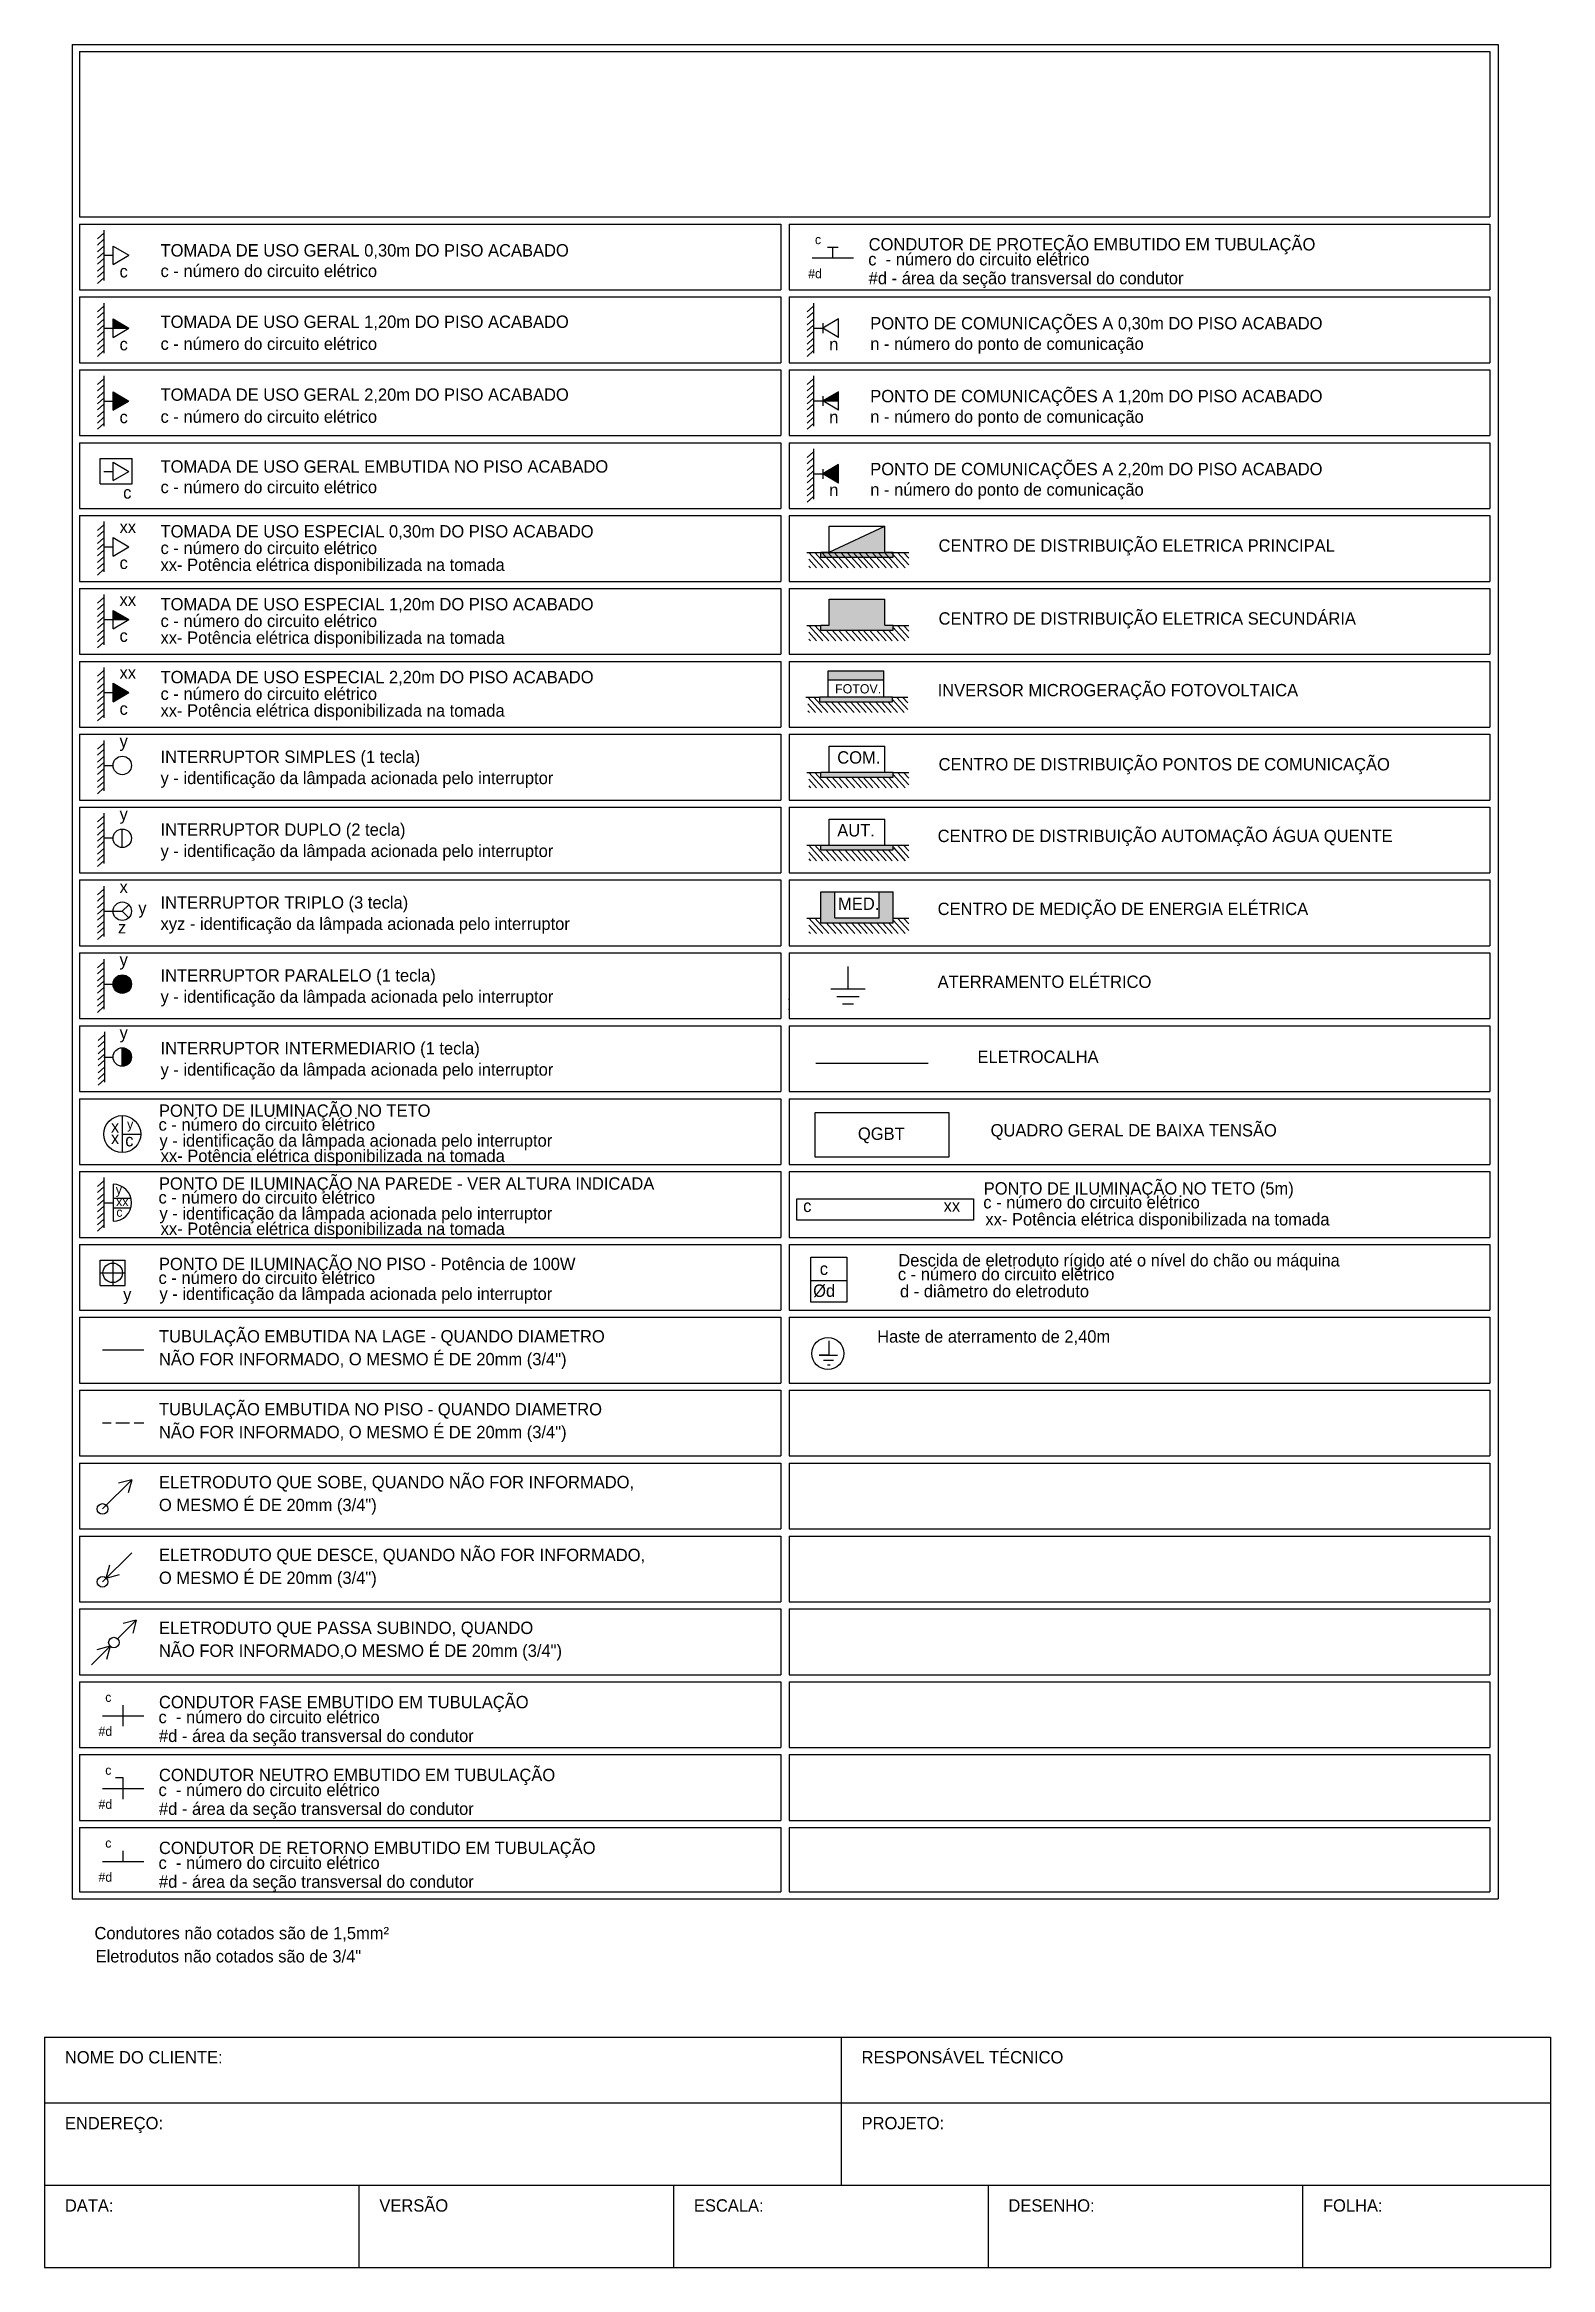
# Model space of a CAD drawing. Extents: x -4780 to 4154, y -1673 to 3208.
# Drawn here: x 588.71 to 609.7, y -465.96 to -435 of the extents above; entities that cross this region are included whole.
import ezdxf

# ---------------------------------------------------------------- set-up
doc = ezdxf.new("R2010")
doc.units = 0
doc.header["$MEASUREMENT"] = 0
for name, color, linetype in [('eletrico', 3, 'Continuous'), ('ELETROCALHAS', 3, 'TRACKS'), ('ELÉTRICO', 3, 'Continuous')]:
    doc.layers.add(name, color=color, linetype=linetype)
doc.styles.add('REGUA80', font='GOTHIC.TTF')
doc.linetypes.add('TRACKS', pattern='A,0.15,[130,ltypeshp.shx,S=0.25,R=0,X=0,Y=0],0.15', length=0.3)

msp = doc.modelspace()

# ---------------------------------------------------------------- texts
at = {"layer": 'eletrico', "style": 'REGUA80'}
for s, height, p in [('c', 0.129, (599.45, -437.782)), ('CONDUTOR DE PROTEÇÃO EMBUTIDO EM TUBULAÇÃO', 0.17202, (600.199, -437.87)), ('TOMADA DE USO GERAL 0,30m DO PISO ACABADO', 0.17202, (590.332, -437.954)), ('c - número do circuito elétrico', 0.17202, (590.332, -438.24)), ('c  - número do circuito elétrico', 0.17202, (600.193, -438.078)), ('c', 0.172, (589.761, -438.246)), ('#d', 0.129, (599.356, -438.256)), ('#d - área da seção transversal do condutor', 0.17202, (600.199, -438.341)), ('TOMADA DE USO GERAL 1,20m DO PISO ACABADO', 0.17202, (590.332, -438.948)), ('PONTO DE COMUNICAÇÕES A 0,30m DO PISO ACABADO', 0.17202, (600.221, -438.969)), ('c', 0.172, (589.761, -439.261)), ('c - número do circuito elétrico', 0.17202, (590.332, -439.255)), ('n', 0.172, (599.649, -439.261)), ('n - número do ponto de comunicação', 0.17202, (600.221, -439.255)), ('TOMADA DE USO GERAL 2,20m DO PISO ACABADO', 0.17202, (590.332, -439.963)), ('PONTO DE COMUNICAÇÕES A 1,20m DO PISO ACABADO', 0.17202, (600.221, -439.984)), ('c', 0.172, (589.761, -440.276)), ('c - número do circuito elétrico', 0.17202, (590.332, -440.27)), ('n', 0.172, (599.649, -440.276)), ('n - número do ponto de comunicação', 0.17202, (600.221, -440.27)), ('TOMADA DE USO GERAL EMBUTIDA NO PISO ACABADO', 0.17202, (590.332, -440.964)), ('PONTO DE COMUNICAÇÕES A 2,20m DO PISO ACABADO', 0.17202, (600.221, -441)), ('c - número do circuito elétrico', 0.17202, (590.332, -441.25)), ('n', 0.172, (599.649, -441.291)), ('n - número do ponto de comunicação', 0.17202, (600.221, -441.285)), ('c', 0.172, (589.811, -441.326)), ('xx', 0.172, (589.761, -441.805)), ('TOMADA DE USO ESPECIAL 0,30m DO PISO ACABADO', 0.17202, (590.332, -441.867)), ('c - número do circuito elétrico', 0.17202, (590.332, -442.098)), ('CENTRO DE DISTRIBUIÇÃO ELETRICA PRINCIPAL', 0.17202, (601.173, -442.065)), ('c', 0.172, (589.761, -442.306)), ('xx- Potência elétrica disponibilizada na tomada', 0.17202, (590.332, -442.333)), ('xx', 0.172, (589.761, -442.82)), ('TOMADA DE USO ESPECIAL 1,20m DO PISO ACABADO', 0.17202, (590.332, -442.882)), ('c - número do circuito elétrico', 0.17202, (590.332, -443.114)), ('CENTRO DE DISTRIBUIÇÃO ELETRICA SECUNDÁRIA', 0.17202, (601.173, -443.081)), ('c', 0.172, (589.761, -443.321)), ('xx- Potência elétrica disponibilizada na tomada', 0.17202, (590.332, -443.348)), ('xx', 0.172, (589.761, -443.835)), ('TOMADA DE USO ESPECIAL 2,20m DO PISO ACABADO', 0.17202, (590.332, -443.897)), ('c - número do circuito elétrico', 0.17202, (590.332, -444.129)), ('INVERSOR MICROGERAÇÃO FOTOVOLTAICA', 0.17202, (601.16, -444.079)), ('c', 0.172, (589.761, -444.337)), ('xx- Potência elétrica disponibilizada na tomada', 0.17202, (590.332, -444.363)), ('y', 0.172, (589.761, -444.788)), ('INTERRUPTOR SIMPLES (1 tecla)', 0.17202, (590.332, -445.006)), ('CENTRO DE DISTRIBUIÇÃO PONTOS DE COMUNICAÇÃO', 0.17202, (601.173, -445.111)), ('y - identificação da lâmpada acionada pelo interruptor', 0.17202, (590.332, -445.302)), ('y', 0.172, (589.761, -445.803)), ('INTERRUPTOR DUPLO (2 tecla)', 0.17202, (590.332, -446.021)), ('CENTRO DE DISTRIBUIÇÃO AUTOMAÇÃO ÁGUA QUENTE', 0.17202, (601.16, -446.109)), ('y - identificação da lâmpada acionada pelo interruptor', 0.17202, (590.332, -446.317)), ('x', 0.172, (589.761, -446.818)), ('y', 0.172, (590.022, -447.111)), ('INTERRUPTOR TRIPLO (3 tecla)', 0.17202, (590.332, -447.036)), ('CENTRO DE MEDIÇÃO DE ENERGIA ELÉTRICA', 0.17202, (601.16, -447.125)), ('z', 0.172, (589.738, -447.382)), ('xyz - identificação da lâmpada acionada pelo interruptor', 0.17202, (590.332, -447.332)), ('y', 0.172, (589.761, -447.833)), ('INTERRUPTOR PARALELO (1 tecla)', 0.17202, (590.332, -448.051)), ('ATERRAMENTO ELÉTRICO', 0.17202, (601.16, -448.14)), ('y - identificação da lâmpada acionada pelo interruptor', 0.17202, (590.332, -448.347)), ('y', 0.172, (589.761, -448.848)), ('INTERRUPTOR INTERMEDIARIO (1 tecla)', 0.17202, (590.332, -449.066)), ('y - identificação da lâmpada acionada pelo interruptor', 0.17202, (590.332, -449.362)), ('ELETROCALHA', 0.17202, (601.715, -449.184)), ('PONTO DE ILUMINAÇÃO NO TETO', 0.17202, (590.31, -449.935)), ('x', 0.172, (589.641, -450.156)), ('y', 0.129, (589.866, -450.103)), ('c - número do circuito elétrico', 0.17202, (590.304, -450.128)), ('QGBT', 0.172, (600.049, -450.256)), ('QUADRO GERAL DE BAIXA TENSÃO', 0.17202, (601.898, -450.209)), ('x', 0.172, (589.641, -450.316)), ('c', 0.172, (589.84, -450.347)), ('y - identificação da lâmpada acionada pelo interruptor', 0.17202, (590.317, -450.351)), ('xx- Potência elétrica disponibilizada na tomada', 0.17202, (590.334, -450.564)), ('PONTO DE ILUMINAÇÃO NA PAREDE - VER ALTURA INDICADA', 0.17202, (590.31, -450.95)), ('y', 0.129, (589.708, -451.012)), ('xx', 0.129, (589.713, -451.178)), ('c - número do circuito elétrico', 0.17202, (590.304, -451.143)), ('c - número do circuito elétrico', 0.17202, (601.796, -451.211)), ('PONTO DE ILUMINAÇÃO NO TETO (5m)', 0.17202, (601.802, -451.018)), ('c', 0.129, (589.716, -451.327)), ('y - identificação da lâmpada acionada pelo interruptor', 0.17202, (590.317, -451.366)), ('xx- Potência elétrica disponibilizada na tomada', 0.17202, (590.334, -451.579)), ('c', 0.172, (599.286, -451.261)), ('xx', 0.172, (601.243, -451.258)), ('xx- Potência elétrica disponibilizada na tomada', 0.17202, (601.825, -451.448)), ('PONTO DE ILUMINAÇÃO NO PISO - Potência de 100W', 0.17202, (590.31, -452.07)), ('c', 0.172, (599.518, -452.137)), ('Descida de eletroduto rígido até o nível do chão ou máquina', 0.17202, (600.612, -452.019)), ('c - número do circuito elétrico', 0.17202, (590.304, -452.263)), ('y - identificação da lâmpada acionada pelo interruptor', 0.17202, (590.317, -452.485)), ('Ød', 0.172, (599.425, -452.443)), ('c - número do circuito elétrico', 0.17202, (600.606, -452.212)), ('d - diâmetro do eletroduto', 0.17202, (600.635, -452.449)), ('y', 0.172, (589.811, -452.492)), ('TUBULAÇÃO EMBUTIDA NA LAGE - QUANDO DIAMETRO', 0.17202, (590.31, -453.078)), ('Haste de aterramento de 2,40m', 0.17202, (600.317, -453.08)), ('NÃO FOR INFORMADO, O MESMO É DE 20mm (3/4")', 0.17202, (590.31, -453.396)), ('TUBULAÇÃO EMBUTIDA NO PISO - QUANDO DIAMETRO', 0.17202, (590.31, -454.093)), ('NÃO FOR INFORMADO, O MESMO É DE 20mm (3/4")', 0.17202, (590.31, -454.411)), ('ELETRODUTO QUE SOBE, QUANDO NÃO FOR INFORMADO,', 0.17202, (590.31, -455.108)), ('O MESMO É DE 20mm (3/4")', 0.17202, (590.31, -455.426)), ('ELETRODUTO QUE DESCE, QUANDO NÃO FOR INFORMADO,', 0.17202, (590.31, -456.123)), ('O MESMO É DE 20mm (3/4")', 0.17202, (590.31, -456.441)), ('ELETRODUTO QUE PASSA SUBINDO, QUANDO', 0.17202, (590.31, -457.138)), ('NÃO FOR INFORMADO,O MESMO É DE 20mm (3/4")', 0.17202, (590.31, -457.456)), ('c', 0.129, (589.561, -458.083)), ('c  - número do circuito elétrico', 0.17202, (590.304, -458.38)), ('CONDUTOR FASE EMBUTIDO EM TUBULAÇÃO', 0.17202, (590.31, -458.172)), ('#d', 0.129, (589.467, -458.557)), ('#d - área da seção transversal do condutor', 0.17202, (590.31, -458.642)), ('c', 0.129, (589.561, -459.098)), ('CONDUTOR NEUTRO EMBUTIDO EM TUBULAÇÃO', 0.17202, (590.31, -459.187)), ('#d', 0.129, (589.467, -459.573)), ('c  - número do circuito elétrico', 0.17202, (590.304, -459.395)), ('#d - área da seção transversal do condutor', 0.17202, (590.31, -459.657)), ('c', 0.129, (589.561, -460.113)), ('CONDUTOR DE RETORNO EMBUTIDO EM TUBULAÇÃO', 0.17202, (590.31, -460.202)), ('c  - número do circuito elétrico', 0.17202, (590.304, -460.41)), ('#d', 0.129, (589.467, -460.588)), ('#d - área da seção transversal do condutor', 0.17202, (590.31, -460.672)), ('Condutores não cotados são de 1,5mm²', 0.17202, (589.411, -461.39)), ('Eletrodutos não cotados são de 3/4"', 0.17202, (589.427, -461.712))]:
    msp.add_text(s, height=height, dxfattribs=at).set_placement(p)

# ---------------------------------------------------------------- blocks, each defined once
blk = doc.blocks.new('folha Legenda')
at = {"layer": 'eletrico'}
for p, q in [((2333.451, 933.488), (2333.451, 910.966)), ((2333.451, 933.488), (2350.776, 933.488)), ((2333.538, 933.401), (2350.676, 933.401)), ((2333.538, 933.401), (2333.538, 931.393)), ((2350.676, 933.401), (2350.676, 931.393)), ((2350.776, 933.488), (2350.776, 910.966)), ((2333.538, 931.393), (2350.676, 931.393)), ((2333.538, 931.307), (2333.538, 930.508)), ((2333.538, 931.307), (2342.061, 931.307)), ((2342.061, 931.307), (2342.061, 930.508)), ((2342.161, 931.307), (2350.676, 931.307)), ((2342.161, 931.307), (2342.161, 930.508)), ((2350.676, 931.307), (2350.676, 930.508)), ((2333.538, 930.508), (2342.061, 930.508)), ((2333.538, 930.422), (2342.061, 930.422)), ((2333.538, 930.422), (2333.538, 929.623)), ((2342.061, 930.422), (2342.061, 929.623)), ((2342.161, 930.508), (2350.676, 930.508)), ((2342.161, 930.422), (2350.676, 930.422)), ((2342.161, 930.422), (2342.161, 929.623)), ((2350.676, 930.422), (2350.676, 929.623)), ((2333.538, 929.623), (2342.061, 929.623)), ((2333.538, 929.537), (2342.061, 929.537)), ((2333.538, 929.537), (2333.538, 928.738)), ((2342.061, 929.537), (2342.061, 928.738)), ((2342.161, 929.623), (2350.676, 929.623)), ((2342.161, 929.537), (2350.676, 929.537)), ((2342.161, 929.537), (2342.161, 928.738)), ((2350.676, 929.537), (2350.676, 928.738)), ((2333.538, 928.738), (2342.061, 928.738)), ((2342.161, 928.738), (2350.676, 928.738)), ((2333.538, 928.651), (2342.061, 928.651)), ((2333.538, 928.651), (2333.538, 927.853)), ((2342.061, 928.651), (2342.061, 927.853)), ((2342.161, 928.651), (2350.676, 928.651)), ((2342.161, 928.651), (2342.161, 927.853)), ((2350.676, 928.651), (2350.676, 927.853)), ((2333.538, 927.853), (2342.061, 927.853)), ((2333.538, 927.766), (2342.061, 927.766)), ((2333.538, 927.766), (2333.538, 926.967)), ((2342.061, 927.766), (2342.061, 926.967)), ((2342.161, 927.853), (2350.676, 927.853)), ((2342.161, 927.766), (2350.676, 927.766)), ((2342.161, 927.766), (2342.161, 926.967)), ((2350.676, 927.766), (2350.676, 926.967)), ((2333.538, 926.967), (2342.061, 926.967)), ((2333.538, 926.881), (2342.061, 926.881)), ((2333.538, 926.881), (2333.538, 926.082)), ((2342.061, 926.881), (2342.061, 926.082)), ((2342.161, 926.967), (2350.676, 926.967)), ((2342.161, 926.881), (2350.676, 926.881)), ((2342.161, 926.881), (2342.161, 926.082)), ((2350.676, 926.881), (2350.676, 926.082)), ((2333.538, 926.082), (2342.061, 926.082)), ((2342.161, 926.082), (2350.676, 926.082)), ((2333.538, 925.996), (2342.061, 925.996)), ((2333.538, 925.996), (2333.538, 925.197)), ((2342.061, 925.996), (2342.061, 925.197)), ((2342.161, 925.996), (2350.676, 925.996)), ((2342.161, 925.996), (2342.161, 925.197)), ((2350.676, 925.996), (2350.676, 925.197)), ((2333.538, 925.197), (2342.061, 925.197)), ((2333.538, 925.111), (2342.061, 925.111)), ((2333.538, 925.111), (2333.538, 924.312)), ((2342.061, 925.111), (2342.061, 924.312)), ((2342.161, 925.197), (2350.676, 925.197)), ((2342.161, 925.111), (2350.676, 925.111)), ((2342.161, 925.111), (2342.161, 924.312)), ((2350.676, 925.111), (2350.676, 924.312)), ((2333.538, 924.312), (2342.061, 924.312)), ((2333.538, 924.226), (2342.061, 924.226)), ((2333.538, 924.226), (2333.538, 923.427)), ((2342.061, 924.226), (2342.061, 923.427)), ((2342.161, 924.312), (2350.676, 924.312)), ((2342.161, 924.226), (2350.676, 924.226)), ((2342.161, 924.226), (2342.161, 923.427)), ((2350.676, 924.226), (2350.676, 923.427)), ((2333.538, 923.427), (2342.061, 923.427)), ((2333.538, 923.341), (2342.061, 923.341)), ((2333.538, 923.341), (2333.538, 922.542)), ((2342.061, 923.341), (2342.061, 922.542)), ((2342.161, 923.427), (2350.676, 923.427)), ((2342.161, 923.341), (2350.676, 923.341)), ((2342.161, 923.341), (2342.161, 922.542)), ((2350.676, 923.341), (2350.676, 922.542)), ((2333.538, 922.542), (2342.061, 922.542)), ((2342.161, 922.542), (2350.676, 922.542)), ((2333.538, 922.455), (2342.061, 922.455)), ((2333.538, 922.455), (2333.538, 921.657)), ((2342.061, 922.455), (2342.061, 921.657)), ((2342.161, 922.455), (2350.676, 922.455)), ((2342.161, 922.455), (2342.161, 921.657)), ((2350.676, 922.455), (2350.676, 921.657)), ((2333.538, 921.657), (2342.061, 921.657)), ((2333.538, 921.57), (2342.061, 921.57)), ((2333.538, 921.57), (2333.538, 920.771)), ((2342.061, 921.57), (2342.061, 920.771)), ((2342.161, 921.657), (2350.676, 921.657)), ((2342.161, 921.57), (2350.676, 921.57)), ((2342.161, 921.57), (2342.161, 920.771)), ((2350.676, 921.57), (2350.676, 920.771)), ((2333.538, 920.771), (2342.061, 920.771)), ((2333.538, 920.685), (2342.061, 920.685)), ((2333.538, 920.685), (2333.538, 919.886)), ((2342.061, 920.685), (2342.061, 919.886)), ((2342.161, 920.771), (2350.676, 920.771)), ((2342.161, 920.685), (2350.676, 920.685)), ((2342.161, 920.685), (2342.161, 919.886)), ((2350.676, 920.685), (2350.676, 919.886)), ((2333.538, 919.886), (2342.061, 919.886)), ((2333.538, 919.8), (2342.061, 919.8)), ((2333.538, 919.8), (2333.538, 919.001)), ((2342.061, 919.8), (2342.061, 919.001)), ((2342.161, 919.886), (2350.676, 919.886)), ((2342.161, 919.8), (2350.676, 919.8)), ((2342.161, 919.8), (2342.161, 919.001)), ((2350.676, 919.8), (2350.676, 919.001)), ((2333.538, 919.001), (2342.061, 919.001)), ((2342.161, 919.001), (2350.676, 919.001)), ((2333.538, 918.915), (2342.061, 918.915)), ((2333.538, 918.915), (2333.538, 918.116)), ((2342.061, 918.915), (2342.061, 918.116)), ((2342.161, 918.915), (2350.676, 918.915)), ((2342.161, 918.915), (2342.161, 918.116)), ((2350.676, 918.915), (2350.676, 918.116)), ((2333.538, 918.116), (2342.061, 918.116)), ((2333.538, 918.03), (2342.061, 918.03)), ((2333.538, 918.03), (2333.538, 917.231)), ((2342.061, 918.03), (2342.061, 917.231)), ((2342.161, 918.116), (2350.676, 918.116)), ((2342.161, 918.03), (2350.676, 918.03)), ((2342.161, 918.03), (2342.161, 917.231)), ((2350.676, 918.03), (2350.676, 917.231)), ((2333.538, 917.231), (2342.061, 917.231)), ((2333.538, 917.144), (2342.061, 917.144)), ((2333.538, 917.144), (2333.538, 916.346)), ((2342.061, 917.144), (2342.061, 916.346)), ((2342.161, 917.231), (2350.676, 917.231)), ((2342.161, 917.144), (2350.676, 917.144)), ((2342.161, 917.144), (2342.161, 916.346)), ((2350.676, 917.144), (2350.676, 916.346)), ((2333.538, 916.346), (2342.061, 916.346)), ((2342.161, 916.346), (2350.676, 916.346)), ((2333.538, 916.259), (2342.061, 916.259)), ((2333.538, 916.259), (2333.538, 915.461)), ((2342.061, 916.259), (2342.061, 915.461)), ((2342.161, 916.259), (2350.676, 916.259)), ((2342.161, 916.259), (2342.161, 915.461)), ((2350.676, 916.259), (2350.676, 915.461)), ((2333.538, 915.461), (2342.061, 915.461)), ((2333.538, 915.374), (2342.061, 915.374)), ((2333.538, 915.374), (2333.538, 914.575)), ((2342.061, 915.374), (2342.061, 914.575)), ((2342.161, 915.461), (2350.676, 915.461)), ((2342.161, 915.374), (2350.676, 915.374)), ((2342.161, 915.374), (2342.161, 914.575)), ((2350.676, 915.374), (2350.676, 914.575)), ((2333.538, 914.575), (2342.061, 914.575)), ((2333.538, 914.489), (2342.061, 914.489)), ((2333.538, 914.489), (2333.538, 913.69)), ((2342.061, 914.489), (2342.061, 913.69)), ((2342.161, 914.575), (2350.676, 914.575)), ((2342.161, 914.489), (2350.676, 914.489)), ((2342.161, 914.489), (2342.161, 913.69)), ((2350.676, 914.489), (2350.676, 913.69)), ((2333.538, 913.69), (2342.061, 913.69)), ((2333.538, 913.604), (2342.061, 913.604)), ((2333.538, 913.604), (2333.538, 912.805)), ((2342.061, 913.604), (2342.061, 912.805)), ((2342.161, 913.69), (2350.676, 913.69)), ((2342.161, 913.604), (2350.676, 913.604)), ((2342.161, 913.604), (2342.161, 912.805)), ((2350.676, 913.604), (2350.676, 912.805)), ((2333.538, 912.805), (2342.061, 912.805)), ((2342.161, 912.805), (2350.676, 912.805)), ((2333.538, 912.719), (2342.061, 912.719)), ((2333.538, 912.719), (2333.538, 911.92)), ((2342.061, 912.719), (2342.061, 911.92)), ((2342.161, 912.719), (2350.676, 912.719)), ((2342.161, 912.719), (2342.161, 911.92)), ((2350.676, 912.719), (2350.676, 911.92)), ((2333.538, 911.92), (2342.061, 911.92)), ((2333.538, 911.834), (2342.061, 911.834)), ((2333.538, 911.834), (2333.538, 911.052)), ((2342.061, 911.834), (2342.061, 911.052)), ((2342.161, 911.92), (2350.676, 911.92)), ((2342.161, 911.834), (2342.161, 911.052)), ((2342.161, 911.834), (2350.676, 911.834)), ((2342.161, 911.834), (2342.161, 911.052)), ((2350.676, 911.834), (2350.676, 911.052)), ((2333.451, 910.966), (2350.776, 910.966)), ((2333.538, 911.052), (2342.061, 911.052)), ((2342.161, 911.052), (2350.676, 911.052))]:
    blk.add_line(p, q, dxfattribs=at)
blk = doc.blocks.new('parede')
at = {"layer": 'eletrico'}
for p, q in [((2333.834, 931.196), (2333.758, 931.127)), ((2333.834, 931.233), (2333.834, 930.622)), ((2333.834, 931.122), (2333.758, 931.052)), ((2333.834, 931.038), (2333.758, 930.968)), ((2333.834, 930.963), (2333.758, 930.894)), ((2333.834, 930.888), (2333.758, 930.819)), ((2333.834, 930.804), (2333.758, 930.735)), ((2333.834, 930.73), (2333.758, 930.66)), ((2333.834, 930.655), (2333.758, 930.585))]:
    blk.add_line(p, q, dxfattribs=at)
blk = doc.blocks.new('tomada 0.3m')
at = {"layer": 'eletrico'}
for p, q in [((2333.834, 930.928), (2333.947, 930.928)), ((2333.947, 930.815), (2333.947, 931.04)), ((2333.947, 931.04), (2334.141, 930.928)), ((2333.947, 930.815), (2334.141, 930.928))]:
    blk.add_line(p, q, dxfattribs=at)
blk = doc.blocks.new('tomada 1.2m')
at = {"layer": 'eletrico'}
h = blk.add_hatch(color=256, dxfattribs=at)
h.dxf.hatch_style = 1
h.paths.add_polyline_path([(2334.141, 930.043), (2333.947, 930.155), (2333.947, 930.043)])
for p, q in [((2333.947, 929.93), (2333.947, 930.155)), ((2333.947, 930.155), (2334.141, 930.043)), ((2333.834, 930.043), (2334.141, 930.043)), ((2333.947, 929.93), (2334.141, 930.043))]:
    blk.add_line(p, q, dxfattribs=at)
blk = doc.blocks.new('tomada 2.2m')
at = {"layer": 'eletrico'}
h = blk.add_hatch(color=256, dxfattribs=at)
h.dxf.hatch_style = 1
h.paths.add_polyline_path([(2333.947, 929.27), (2333.947, 929.045), (2334.141, 929.157)])
for p, q in [((2333.947, 929.045), (2333.947, 929.27)), ((2333.947, 929.27), (2334.141, 929.157)), ((2333.834, 929.157), (2333.947, 929.157)), ((2333.947, 929.045), (2334.141, 929.157))]:
    blk.add_line(p, q, dxfattribs=at)
blk = doc.blocks.new('interruptor simples')
at = {"layer": 'eletrico'}
blk.add_line((2333.834, 925.617), (2333.947, 925.617), dxfattribs=at)
blk.add_circle((2334.059, 925.617), 0.112, dxfattribs=at)
blk = doc.blocks.new('interruptor paralelo')
at = {"layer": 'eletrico'}
h = blk.add_hatch(color=256, dxfattribs=at)
h.dxf.hatch_style = 1
h.paths.add_polyline_path([(2334.171, 922.961, 1), (2333.947, 922.961, 1)])
blk.add_line((2333.834, 922.961), (2333.947, 922.961), dxfattribs=at)
blk.add_circle((2334.059, 922.961), 0.112, dxfattribs=at)
blk = doc.blocks.new('interruptor intermediario')
at = {"layer": 'eletrico'}
h = blk.add_hatch(color=256, dxfattribs=at)
h.dxf.hatch_style = 1
h.paths.add_polyline_path([(2334.059, 922.189), (2334.059, 921.964, 0.414214), (2334.171, 922.076, 0.414214)])
for p, q in [((2333.834, 922.076), (2333.947, 922.076)), ((2334.059, 921.964), (2334.059, 922.189))]:
    blk.add_line(p, q, dxfattribs=at)
blk.add_circle((2334.059, 922.076), 0.112, dxfattribs=at)
blk = doc.blocks.new('Selo')
at = {"layer": 'eletrico'}
for p, q in [((2333.389, 909.29), (2351.689, 909.29)), ((2333.389, 909.29), (2333.389, 906.49)), ((2343.069, 909.29), (2343.069, 907.49)), ((2351.689, 909.29), (2351.689, 906.49)), ((2333.389, 908.49), (2351.689, 908.49)), ((2333.389, 907.49), (2351.689, 907.49)), ((2337.21, 907.49), (2337.21, 906.49)), ((2341.032, 907.49), (2341.032, 906.49)), ((2344.854, 907.49), (2344.854, 906.49)), ((2348.675, 907.49), (2348.675, 906.49)), ((2333.389, 906.49), (2351.689, 906.49))]:
    blk.add_line(p, q, dxfattribs=at)
at = {"layer": 'eletrico', "style": 'REGUA80'}
for s, p in [('NOME DO CLIENTE:', (2333.637, 908.969)), ('RESPONSÁVEL TÉCNICO', (2343.317, 908.969)), ('ENDEREÇO:', (2333.637, 908.169)), ('PROJETO:', (2343.317, 908.169)), ('DATA:', (2333.637, 907.169)), ('VERSÃO', (2337.458, 907.169)), ('ESCALA:', (2341.28, 907.169)), ('DESENHO:', (2345.101, 907.169)), ('FOLHA:', (2348.923, 907.169))]:
    blk.add_text(s, height=0.15, dxfattribs=at).set_placement(p)
blk = doc.blocks.new('ponto de iluminação no teto')
at = {"layer": 'eletrico'}
for p, q in [((2334.059, 921.365), (2334.059, 920.915)), ((2334.059, 921.14), (2334.284, 921.14))]:
    blk.add_line(p, q, dxfattribs=at)
blk.add_circle((2334.059, 921.14), 0.225, dxfattribs=at)
blk = doc.blocks.new('ponto de iluminação na parede')
at = {"layer": 'eletrico'}
for p, q in [((2333.947, 920.531), (2333.947, 920.081)), ((2333.947, 920.36), (2334.165, 920.36)), ((2333.834, 920.306), (2333.947, 920.306)), ((2333.947, 920.245), (2334.163, 920.245))]:
    blk.add_line(p, q, dxfattribs=at)
blk.add_arc((2333.947, 920.306), 0.225, 270, 90, dxfattribs=at)
blk = doc.blocks.new('eletroduto que sobe')
at = {"layer": 'eletrico'}
for p, q in [((2333.819, 917.473), (2334.174, 917.828)), ((2334.174, 917.828), (2334.014, 917.785)), ((2334.174, 917.828), (2334.131, 917.668))]:
    blk.add_line(p, q, dxfattribs=at)
blk.add_circle((2333.819, 917.473), 0.0643, dxfattribs=at)
blk = doc.blocks.new('eletroduto que desce')
at = {"layer": 'eletrico'}
for p, q in [((2333.819, 916.588), (2334.174, 916.942)), ((2333.864, 916.633), (2333.907, 916.793)), ((2333.864, 916.633), (2334.024, 916.676))]:
    blk.add_line(p, q, dxfattribs=at)
blk.add_circle((2333.819, 916.588), 0.0643, dxfattribs=at)
blk = doc.blocks.new('eletroduto que passa subindo')
at = {"layer": 'eletrico'}
for p, q in [((2334.003, 915.895), (2334.23, 916.122)), ((2334.23, 916.122), (2334.07, 916.08)), ((2334.23, 916.122), (2334.187, 915.963)), ((2333.685, 915.578), (2333.912, 915.805)), ((2333.912, 915.805), (2333.752, 915.762)), ((2333.912, 915.805), (2333.869, 915.645))]:
    blk.add_line(p, q, dxfattribs=at)
blk.add_circle((2333.958, 915.85), 0.0643, dxfattribs=at)
blk = doc.blocks.new('ponto comunicacao 30cm')
at = {"layer": 'eletrico'}
for p, q in [((2342.457, 930.928), (2342.57, 930.928)), ((2342.764, 931.04), (2342.57, 930.928)), ((2342.764, 930.815), (2342.57, 930.928)), ((2342.571, 930.988), (2342.571, 930.868)), ((2342.764, 930.815), (2342.764, 931.04))]:
    blk.add_line(p, q, dxfattribs=at)
blk = doc.blocks.new('ponto comunicacao 120cm')
at = {"layer": 'eletrico'}
h = blk.add_hatch(color=256, dxfattribs=at)
h.dxf.hatch_style = 1
h.paths.add_polyline_path([(2342.764, 930.155), (2342.571, 930.043), (2342.571, 930.043), (2342.764, 930.043)])
for p, q in [((2342.764, 930.155), (2342.57, 930.043)), ((2342.571, 930.102), (2342.571, 929.983)), ((2342.764, 929.93), (2342.764, 930.155)), ((2342.457, 930.043), (2342.764, 930.043)), ((2342.764, 929.93), (2342.57, 930.043))]:
    blk.add_line(p, q, dxfattribs=at)
blk = doc.blocks.new('ponto comunicacao 220cm')
at = {"layer": 'eletrico'}
h = blk.add_hatch(color=256, dxfattribs=at)
h.dxf.hatch_style = 1
h.paths.add_polyline_path([(2342.764, 929.27), (2342.571, 929.158), (2342.571, 929.157), (2342.764, 929.045)])
for p, q in [((2342.764, 929.27), (2342.57, 929.157)), ((2342.764, 929.045), (2342.764, 929.27)), ((2342.457, 929.157), (2342.57, 929.157)), ((2342.764, 929.045), (2342.57, 929.157)), ((2342.571, 929.217), (2342.571, 929.097))]:
    blk.add_line(p, q, dxfattribs=at)
blk = doc.blocks.new('tomada no piso')
at = {"layer": 'eletrico'}
for p, q in [((2333.789, 928.46), (2334.179, 928.46)), ((2333.789, 928.153), (2333.789, 928.46)), ((2334.179, 928.153), (2334.179, 928.46)), ((2333.834, 928.303), (2333.947, 928.303)), ((2333.947, 928.191), (2333.947, 928.415)), ((2333.947, 928.415), (2334.141, 928.303)), ((2333.947, 928.191), (2334.141, 928.303)), ((2333.789, 928.153), (2334.179, 928.153))]:
    blk.add_line(p, q, dxfattribs=at)
blk = doc.blocks.new('CD eletrica principal')
at = {"layer": 'eletrico'}
h = blk.add_hatch(color=256, dxfattribs=at)
h.dxf.hatch_style = 1
h.paths.add_polyline_path([(2343.237, 928.064), (2343.237, 928.124), (2343.135, 928.124), (2343.135, 928.44), (2342.457, 928.124), (2342.355, 928.124), (2342.355, 928.064)])
for p, q in [((2342.457, 928.44), (2343.135, 928.44)), ((2342.457, 928.124), (2342.457, 928.44)), ((2342.457, 928.124), (2343.135, 928.44)), ((2343.135, 928.124), (2343.135, 928.44)), ((2342.355, 928.124), (2342.457, 928.124)), ((2342.355, 928.064), (2342.355, 928.124)), ((2342.355, 928.064), (2343.237, 928.064)), ((2343.135, 928.124), (2343.237, 928.124)), ((2343.237, 928.064), (2343.237, 928.124))]:
    blk.add_line(p, q, dxfattribs=at)
blk = doc.blocks.new('cd eletrica secundaria')
at = {"layer": 'eletrico'}
h = blk.add_hatch(color=256, dxfattribs=at)
h.dxf.hatch_style = 1
h.paths.add_polyline_path([(2342.457, 927.555), (2342.457, 927.239), (2342.355, 927.239), (2342.355, 927.179), (2343.237, 927.179), (2343.237, 927.239), (2343.135, 927.239), (2343.135, 927.555)])
for p, q in [((2342.457, 927.555), (2343.135, 927.555)), ((2342.457, 927.239), (2342.457, 927.555)), ((2343.135, 927.239), (2343.135, 927.555)), ((2342.355, 927.239), (2342.457, 927.239)), ((2342.355, 927.179), (2342.355, 927.239)), ((2342.355, 927.179), (2343.237, 927.179)), ((2343.135, 927.239), (2343.237, 927.239)), ((2343.237, 927.179), (2343.237, 927.239))]:
    blk.add_line(p, q, dxfattribs=at)
blk = doc.blocks.new('Central de comunicações')
at = {"layer": 'eletrico'}
h = blk.add_hatch(color=256, dxfattribs=at)
h.dxf.hatch_style = 1
h.paths.add_polyline_path([(2342.546, 926.349), (2342.546, 926.289), (2343.428, 926.289), (2343.428, 926.349), (2343.326, 926.349)])
for p, q in [((2342.648, 926.665), (2343.326, 926.665)), ((2342.648, 926.349), (2342.648, 926.665)), ((2343.326, 926.349), (2343.326, 926.665)), ((2342.546, 926.349), (2343.326, 926.349)), ((2342.546, 926.289), (2342.546, 926.349)), ((2342.546, 926.289), (2343.428, 926.289)), ((2343.326, 926.349), (2343.428, 926.349)), ((2343.428, 926.289), (2343.428, 926.349))]:
    blk.add_line(p, q, dxfattribs=at)
at = {"layer": 'eletrico', "style": 'REGUA80'}
blk.add_text('COM.', height=0.15, dxfattribs=at).set_placement((2342.747, 926.453))
blk = doc.blocks.new('Central de automação')
at = {"layer": 'eletrico'}
h = blk.add_hatch(color=256, dxfattribs=at)
h.dxf.hatch_style = 1
h.paths.add_polyline_path([(2342.546, 925.464), (2342.546, 925.404), (2343.428, 925.404), (2343.428, 925.464), (2343.326, 925.464)])
for p, q in [((2342.648, 925.78), (2343.326, 925.78)), ((2342.648, 925.464), (2342.648, 925.78)), ((2343.326, 925.464), (2343.326, 925.78)), ((2342.546, 925.464), (2343.326, 925.464)), ((2342.546, 925.404), (2342.546, 925.464)), ((2342.546, 925.404), (2343.428, 925.404)), ((2343.326, 925.464), (2343.428, 925.464)), ((2343.428, 925.404), (2343.428, 925.464))]:
    blk.add_line(p, q, dxfattribs=at)
at = {"layer": 'eletrico', "style": 'REGUA80'}
blk.add_text('AUT.', height=0.15, dxfattribs=at).set_placement((2342.747, 925.568))
blk = doc.blocks.new('Inversor geração  fotovoltaica')
at = {"layer": 'eletrico'}
h = blk.add_hatch(color=256, dxfattribs=at)
h.dxf.hatch_style = 1
h.paths.add_polyline_path([(2342.648, 926.823), (2342.648, 926.716), (2343.326, 926.716), (2343.326, 926.823)])
h = blk.add_hatch(color=256, dxfattribs=at)
h.dxf.hatch_style = 1
h.paths.add_polyline_path([(2342.546, 926.506), (2342.546, 926.447), (2343.428, 926.447), (2343.428, 926.506), (2343.326, 926.506)])
for p, q in [((2342.648, 926.823), (2343.326, 926.823)), ((2342.648, 926.506), (2342.648, 926.823)), ((2343.326, 926.506), (2343.326, 926.823)), ((2342.648, 926.716), (2343.326, 926.716)), ((2342.377, 926.504), (2342.546, 926.504)), ((2342.4, 926.504), (2342.57, 926.317)), ((2342.4, 926.421), (2342.495, 926.317)), ((2342.4, 926.339), (2342.42, 926.317)), ((2342.475, 926.504), (2342.644, 926.317)), ((2342.546, 926.506), (2343.326, 926.506)), ((2342.546, 926.447), (2342.546, 926.506)), ((2342.546, 926.447), (2343.428, 926.447)), ((2342.61, 926.447), (2342.728, 926.317)), ((2342.685, 926.447), (2342.803, 926.317)), ((2342.76, 926.447), (2342.878, 926.317)), ((2342.844, 926.447), (2342.962, 926.317)), ((2342.919, 926.447), (2343.036, 926.317)), ((2342.994, 926.447), (2343.111, 926.317)), ((2343.063, 926.447), (2343.181, 926.317)), ((2343.138, 926.447), (2343.256, 926.317)), ((2343.222, 926.447), (2343.339, 926.317)), ((2343.296, 926.447), (2343.414, 926.317)), ((2343.326, 926.506), (2343.428, 926.506)), ((2343.371, 926.447), (2343.489, 926.317)), ((2343.428, 926.447), (2343.428, 926.506)), ((2343.428, 926.504), (2343.615, 926.504)), ((2343.428, 926.476), (2343.573, 926.317)), ((2343.478, 926.504), (2343.615, 926.353)), ((2343.553, 926.504), (2343.615, 926.436))]:
    blk.add_line(p, q, dxfattribs=at)
at = {"layer": 'eletrico', "style": 'REGUA80'}
blk.add_text('FOTOV.', height=0.1125, dxfattribs=at).set_placement((2342.732, 926.549))
blk = doc.blocks.new('Centro de medição')
at = {"layer": 'eletrico'}
h = blk.add_hatch(color=256, dxfattribs=at)
h.dxf.hatch_style = 1
h.paths.add_polyline_path([(2342.546, 923.765), (2342.546, 923.705), (2343.428, 923.705), (2343.428, 923.765), (2343.428, 924.081), (2343.257, 924.081), (2343.257, 923.765), (2342.717, 923.765), (2342.717, 924.081), (2342.546, 924.081)])
for p, q in [((2342.546, 924.081), (2343.428, 924.081)), ((2342.546, 923.765), (2342.546, 924.081)), ((2342.717, 923.765), (2342.717, 924.081)), ((2343.257, 923.765), (2343.257, 924.081)), ((2343.428, 923.765), (2343.428, 924.081)), ((2342.546, 923.705), (2342.546, 923.765)), ((2342.546, 923.705), (2343.428, 923.705)), ((2342.717, 923.765), (2343.257, 923.765)), ((2343.428, 923.705), (2343.428, 923.765))]:
    blk.add_line(p, q, dxfattribs=at)
at = {"layer": 'eletrico', "style": 'REGUA80'}
blk.add_text('MED.', height=0.15, dxfattribs=at).set_placement((2342.757, 923.863))
blk = doc.blocks.new('aterramento')
at = {"layer": 'eletrico'}
for p, q in [((2342.878, 922.903), (2342.878, 923.174)), ((2342.67, 922.903), (2343.086, 922.903)), ((2342.741, 922.812), (2343.014, 922.812)), ((2342.812, 922.72), (2342.943, 922.72))]:
    blk.add_line(p, q, dxfattribs=at)
blk = doc.blocks.new('interruptor duplo')
at = {"layer": 'eletrico'}
for p, q in [((2359.578, 923.734), (2359.578, 923.959)), ((2359.466, 923.847), (2359.353, 923.847))]:
    blk.add_line(p, q, dxfattribs=at)
blk.add_circle((2359.578, 923.847), 0.112, dxfattribs=at)
blk = doc.blocks.new('iluminacao de piso')
at = {"layer": 'eletrico'}
for p, q in [((2359.308, 918.723), (2359.615, 918.723)), ((2359.308, 918.417), (2359.308, 918.723)), ((2359.462, 918.723), (2359.462, 918.417)), ((2359.615, 918.417), (2359.615, 918.723)), ((2359.308, 918.57), (2359.615, 918.57)), ((2359.308, 918.417), (2359.615, 918.417))]:
    blk.add_line(p, q, dxfattribs=at)
blk.add_circle((2359.462, 918.57), 0.119, dxfattribs=at)

# ---------------------------------------------------------------- linework, layer by layer
at = {"layer": 'eletrico'}
for p, q in [((599.411, -437.974), (599.987, -437.974)), ((599.773, -437.827), (599.625, -437.827)), ((599.699, -437.974), (599.699, -437.827)), ((599.337, -442.077), (600.757, -442.077)), ((599.363, -442.077), (599.558, -442.291)), ((599.449, -442.077), (599.644, -442.291)), ((599.545, -442.077), (599.74, -442.291)), ((599.631, -442.077), (599.826, -442.291)), ((599.717, -442.077), (599.912, -442.291)), ((599.813, -442.077), (600.008, -442.291)), ((599.899, -442.077), (600.093, -442.291)), ((599.985, -442.077), (600.179, -442.291)), ((600.064, -442.077), (600.259, -442.291)), ((600.15, -442.077), (600.345, -442.291)), ((600.246, -442.077), (600.441, -442.291)), ((600.332, -442.077), (600.527, -442.291)), ((600.418, -442.077), (600.612, -442.291)), ((600.514, -442.077), (600.708, -442.291)), ((600.6, -442.077), (600.757, -442.249)), ((600.686, -442.077), (600.757, -442.155)), ((599.363, -442.171), (599.472, -442.291)), ((599.363, -442.266), (599.386, -442.291)), ((599.337, -443.092), (599.531, -443.092)), ((599.363, -443.092), (599.558, -443.306)), ((599.363, -443.186), (599.472, -443.306)), ((599.363, -443.281), (599.386, -443.306)), ((599.449, -443.092), (599.644, -443.306)), ((599.605, -443.157), (599.74, -443.306)), ((599.691, -443.157), (599.826, -443.306)), ((599.777, -443.157), (599.912, -443.306)), ((599.873, -443.157), (600.008, -443.306)), ((599.958, -443.157), (600.093, -443.306)), ((600.044, -443.157), (600.179, -443.306)), ((600.124, -443.157), (600.259, -443.306)), ((600.21, -443.157), (600.345, -443.306)), ((600.306, -443.157), (600.441, -443.306)), ((600.392, -443.157), (600.527, -443.306)), ((600.477, -443.157), (600.612, -443.306)), ((600.543, -443.092), (600.757, -443.092)), ((600.543, -443.124), (600.708, -443.306)), ((600.6, -443.092), (600.757, -443.264)), ((600.686, -443.092), (600.757, -443.17)), ((599.337, -445.139), (599.531, -445.139)), ((599.363, -445.139), (599.558, -445.353)), ((599.449, -445.139), (599.644, -445.353)), ((600.543, -445.139), (600.757, -445.139)), ((600.543, -445.171), (600.708, -445.353)), ((600.6, -445.139), (600.757, -445.312)), ((600.686, -445.139), (600.757, -445.217)), ((599.363, -445.234), (599.472, -445.353)), ((599.363, -445.328), (599.386, -445.353)), ((599.605, -445.205), (599.74, -445.353)), ((599.691, -445.205), (599.826, -445.353)), ((599.777, -445.205), (599.912, -445.353)), ((599.873, -445.205), (600.008, -445.353)), ((599.958, -445.205), (600.093, -445.353)), ((600.044, -445.205), (600.179, -445.353)), ((600.124, -445.205), (600.259, -445.353)), ((600.21, -445.205), (600.345, -445.353)), ((600.306, -445.205), (600.441, -445.353)), ((600.392, -445.205), (600.527, -445.353)), ((600.477, -445.205), (600.612, -445.353)), ((599.337, -446.154), (599.531, -446.154)), ((599.363, -446.154), (599.558, -446.368)), ((599.363, -446.249), (599.472, -446.368)), ((599.363, -446.343), (599.386, -446.368)), ((599.449, -446.154), (599.644, -446.368)), ((599.605, -446.22), (599.74, -446.368)), ((599.691, -446.22), (599.826, -446.368)), ((599.777, -446.22), (599.912, -446.368)), ((599.873, -446.22), (600.008, -446.368)), ((599.958, -446.22), (600.093, -446.368)), ((600.044, -446.22), (600.179, -446.368)), ((600.124, -446.22), (600.259, -446.368)), ((600.21, -446.22), (600.345, -446.368)), ((600.306, -446.22), (600.441, -446.368)), ((600.392, -446.22), (600.527, -446.368)), ((600.477, -446.22), (600.612, -446.368)), ((600.543, -446.154), (600.757, -446.154)), ((600.543, -446.186), (600.708, -446.368)), ((600.6, -446.154), (600.757, -446.327)), ((600.686, -446.154), (600.757, -446.232)), ((589.798, -447.072), (589.889, -446.981)), ((589.669, -447.072), (589.798, -447.072)), ((589.798, -447.072), (589.889, -447.164)), ((599.337, -447.169), (599.531, -447.169)), ((599.363, -447.169), (599.558, -447.384)), ((599.363, -447.264), (599.472, -447.384)), ((599.363, -447.358), (599.386, -447.384)), ((599.449, -447.169), (599.644, -447.384)), ((599.605, -447.235), (599.74, -447.384)), ((599.691, -447.235), (599.826, -447.384)), ((599.777, -447.235), (599.912, -447.384)), ((599.873, -447.235), (600.008, -447.384)), ((599.958, -447.235), (600.093, -447.384)), ((600.044, -447.235), (600.179, -447.384)), ((600.124, -447.235), (600.259, -447.384)), ((600.21, -447.235), (600.345, -447.384)), ((600.306, -447.235), (600.441, -447.384)), ((600.392, -447.235), (600.527, -447.384)), ((600.477, -447.235), (600.612, -447.384)), ((600.543, -447.169), (600.757, -447.169)), ((600.543, -447.201), (600.708, -447.384)), ((600.6, -447.169), (600.757, -447.342)), ((600.686, -447.169), (600.757, -447.247)), ((599.081, -448.296), (599.089, -448.296)), ((599.081, -448.437), (599.089, -448.437)), ((589.523, -453.18), (590.098, -453.18)), ((589.523, -454.196), (589.644, -454.196)), ((589.708, -454.196), (589.899, -454.196)), ((589.963, -454.196), (590.098, -454.196)), ((589.811, -458.423), (589.811, -458.128)), ((589.523, -458.276), (590.098, -458.276)), ((589.523, -459.291), (590.098, -459.291)), ((589.811, -459.143), (589.706, -459.143)), ((589.811, -459.438), (589.811, -459.143)), ((589.523, -460.306), (590.098, -460.306)), ((589.811, -460.306), (589.811, -460.159))]:
    msp.add_line(p, q, dxfattribs=at)
at = {"layer": 'ELETROCALHAS'}
msp.add_line((599.462, -449.188), (601.026, -449.188), dxfattribs=at)
at = {"layer": 'ELÉTRICO'}
for p, q in [((599.391, -452.213), (599.893, -452.213)), ((599.642, -453.056), (599.642, -453.254)), ((599.642, -453.254), (599.507, -453.254)), ((599.507, -453.254), (599.642, -453.254)), ((599.569, -453.326), (599.708, -453.326)), ((599.626, -453.388), (599.662, -453.388)), ((599.642, -453.254), (599.642, -453.254)), ((599.642, -453.254), (599.766, -453.254))]:
    msp.add_line(p, q, dxfattribs=at)
for points in [[(599.452, -449.876), (601.317, -449.876), (601.317, -450.496), (599.452, -450.496)], [(599.2, -451.076), (601.659, -451.076), (601.659, -451.376), (599.2, -451.376)], [(599.391, -451.889), (599.893, -451.889), (599.893, -452.518), (599.391, -452.518)]]:
    msp.add_lwpolyline(points, close=True, dxfattribs=at)
msp.add_circle((599.631, -453.231), 0.223, dxfattribs=at)

# ---------------------------------------------------------------- block references
at = {"layer": 'eletrico', "xscale": 1.146776916699829, "yscale": 1.146776916699829, "zscale": 1.146776916699829}
for name, p in [('folha Legenda', (-2086.847, -1505.503)), ('parede', (-2086.847, -1505.503)), ('tomada 0.3m', (-2086.847, -1505.503)), ('parede', (-2086.847, -1506.518)), ('parede', (-2076.958, -1506.518)), ('tomada 1.2m', (-2086.847, -1505.503)), ('ponto comunicacao 30cm', (-2086.847, -1506.518)), ('parede', (-2086.847, -1507.533)), ('parede', (-2076.958, -1507.533)), ('tomada 2.2m', (-2086.847, -1505.503)), ('ponto comunicacao 120cm', (-2086.847, -1506.518)), ('tomada no piso', (-2086.847, -1505.503)), ('parede', (-2076.958, -1508.548)), ('ponto comunicacao 220cm', (-2086.847, -1506.518)), ('parede', (-2086.847, -1509.563)), ('CD eletrica principal', (-2086.628, -1506.424)), ('tomada 0.3m', (-2086.847, -1509.563)), ('parede', (-2086.847, -1510.578)), ('cd eletrica secundaria', (-2086.628, -1506.424)), ('tomada 1.2m', (-2086.847, -1509.563)), ('parede', (-2086.847, -1511.594)), ('tomada 2.2m', (-2086.847, -1509.563)), ('Inversor geração  fotovoltaica', (-2086.86, -1506.584)), ('parede', (-2086.847, -1512.609)), ('Central de comunicações', (-2086.847, -1507.451)), ('interruptor simples', (-2086.847, -1506.518)), ('parede', (-2086.847, -1513.624)), ('Central de automação', (-2086.847, -1507.451)), ('interruptor duplo', (-2116.111, -1505.503)), ('parede', (-2086.847, -1514.639)), ('interruptor simples', (-2086.847, -1508.548)), ('Centro de medição', (-2086.847, -1506.518)), ('parede', (-2086.847, -1515.654)), ('interruptor paralelo', (-2086.847, -1506.518)), ('aterramento', (-2086.847, -1506.518)), ('parede', (-2086.838, -1516.669)), ('interruptor intermediario', (-2086.847, -1506.518)), ('ponto de iluminação no teto', (-2086.847, -1506.518)), ('parede', (-2086.847, -1518.699)), ('ponto de iluminação na parede', (-2086.847, -1506.518)), ('iluminacao de piso', (-2116.111, -1505.503)), ('eletroduto que sobe', (-2086.847, -1507.533)), ('eletroduto que desce', (-2086.847, -1507.533)), ('eletroduto que passa subindo', (-2086.847, -1507.533)), ('Selo', (-2087.162, -1505.503))]:
    msp.add_blockref(name, p, dxfattribs=at)

msp.set_redraw_order([(e.dxf.handle, doc.entitydb.next_handle()) for e in msp.query("TEXT MTEXT ATTDEF DIMENSION ARC_DIMENSION")])  # texts and dimensions are drawn at this point

doc.saveas('drawing.dxf')
